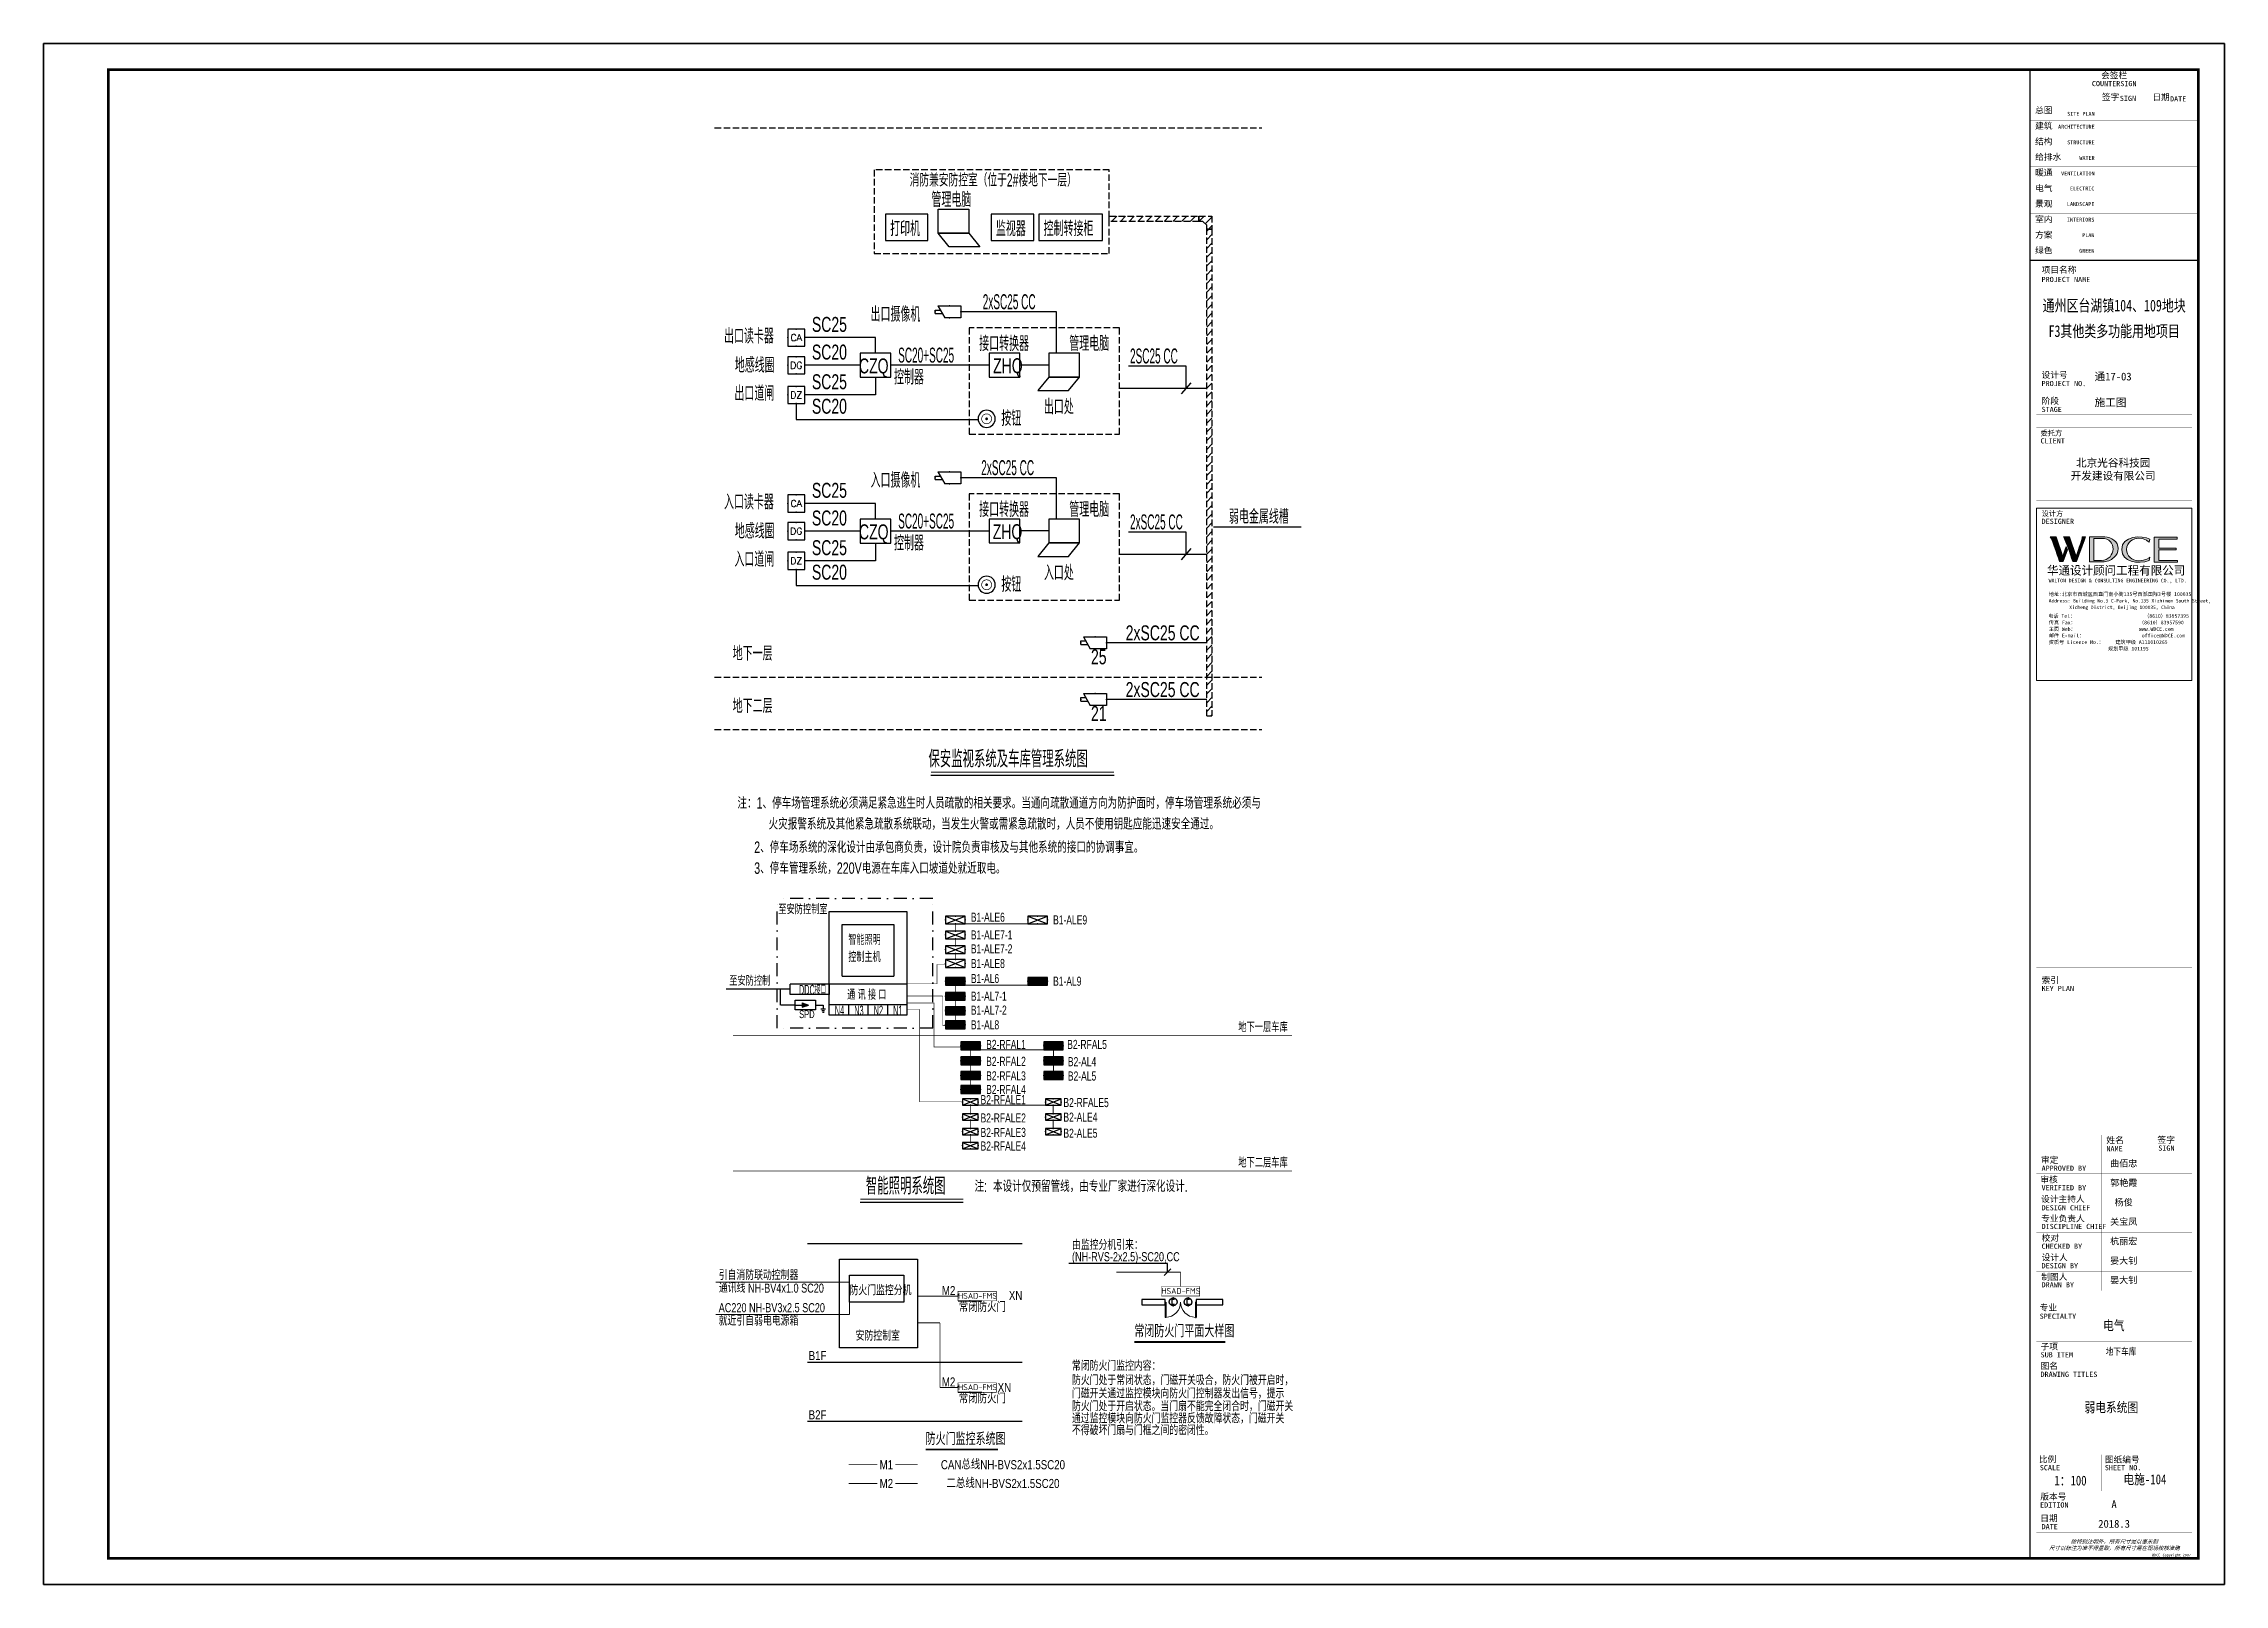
# Model space of a CAD drawing. Extents: x 169898 to 274998, y 61454 to 361069.
# Drawn here: x 190898 to 274998, y 61454 to 120854 of the extents above; entities that cross this region are included whole.
import ezdxf
from ezdxf.enums import TextEntityAlignment as Align

# ---------------------------------------------------------------- set-up
doc = ezdxf.new("R2010")
doc.units = 0
doc.header["$LTSCALE"] = 1000
doc.header["$MEASUREMENT"] = 0
for name, pattern in [('2cheku-plan-b1-b2$0$DASH', [0.35, 0.25, -0.1]), ('CONTINOUS', [0]), ('DASH', [0.35, 0.25, -0.1]), ('DASHDOT', [1, 0.5, -0.25, 0, -0.25])]:
    doc.linetypes.add(name, pattern=pattern)
doc.layers.get('0').update_dxf_attribs({"linetype": 'CONTINUOUS'})
doc.layers.get('Defpoints').update_dxf_attribs({"linetype": 'CONTINUOUS'})
for name, color, linetype in [('CABLETRAY', 4, 'DASH'), ('DIM-照明', 3, 'CONTINUOUS'), ('DOTLN', 2, 'DASH'), ('EL-TEXT', 3, 'CONTINUOUS'), ('EQUIP-安防', 80, 'CONTINUOUS'), ('EQUIP-消防', 3, 'CONTINUOUS'), ('EQUIP-照明', 3, 'CONTINUOUS'), ('EQUIP-箱柜', 3, 'CONTINUOUS'), ('EQUIP-通讯', 3, 'CONTINUOUS'), ('SHEET_TEXT', 7, 'CONTINUOUS'), ('SIG_TEXT', 7, 'CONTINUOUS'), ('TEL_HATCH', 8, 'CONTINUOUS'), ('TEL_SYMB', 3, 'CONTINUOUS'), ('TEL_TEXT', 3, 'CONTINUOUS'), ('TEL_TITLE', 7, 'CONTINUOUS'), ('WALL', 9, 'CONTINUOUS'), ('WINDOW', 4, 'CONTINUOUS'), ('WIRE', 4, 'CONTINUOUS'), ('WIRE-应急', 2, 'DASH'), ('WIRE-照明', 1, 'CONTINUOUS'), ('WIRE-通讯', 4, 'CONTINUOUS'), ('引线', 7, 'CONTINUOUS'), ('智能疏散灯', 3, 'CONTINOUS')]:
    doc.layers.add(name, color=color, linetype=linetype)
doc.styles.add('_COMPLEX', font='ROS', dxfattribs={"width": 0.6, "bigfont": 'JD'})
doc.styles.add('_HZTXT', font='ROS', dxfattribs={"width": 0.8, "bigfont": 'JD'})
doc.styles.add('_TCH_LABEL', font='COMPLEX', dxfattribs={"bigfont": 'GBCBIG'})
doc.styles.add('_TEL_DIM', font='SIMPLEX', dxfattribs={"width": 0.8, "height": 3.5, "bigfont": 'JD'})
doc.styles.add('EL-STANDARD', font='ros.shx', dxfattribs={"width": 0.7, "height": 4, "bigfont": 'jd.shx'})
doc.styles.add('H-图名', font='', dxfattribs={"width": 0.8, "height": 9})
doc.styles.add('hwxh', font='STXIHEI.TTF')
doc.styles.add('HZ', font='ros.shx', dxfattribs={"bigfont": 'jd.shx'})
doc.styles.get("Standard").update_dxf_attribs({"font": 'gbenor.shx', "bigfont": 'gbcbig.shx'})
doc.styles.add('Y', font='ros.shx', dxfattribs={"width": 0.7, "bigfont": 'jd.shx'})
doc.styles.add('华文细黑', font='STXIHEI.TTF', dxfattribs={"height": 10})
doc.styles.add('样式 1', font='ros.shx', dxfattribs={"width": 0.7, "bigfont": 'jd.shx'})
doc.styles.get('H-图名').set_extended_font_data('SimSun')

msp = doc.modelspace()

# ---------------------------------------------------------------- texts
at = {"style": '华文细黑'}
for s, height, p in [('会签栏', 240, (270748, 119754)), ('COUNTERSIGN', 200, (270748, 119414))]:
    msp.add_text(s, height=height, dxfattribs=at).set_placement(p, align=Align.TOP_CENTER)
for s, height, p in [('签字', 240, (270276, 118918)), ('SIGN', 200, (270966, 118843)), ('日期', 240, (272219, 118912)), ('DATE', 200, (272902, 118824)), ('建筑', 240, (267698, 117804)), ('总图', 240, (267698, 118404)), ('结构', 240, (267698, 117204)), ('给排水', 240, (267698, 116604)), ('暖通', 240, (267698, 116004)), ('电气', 240, (267698, 115404)), ('景观', 240, (267698, 114804)), ('方案', 240, (267698, 113604)), ('室内', 240, (267698, 114204)), ('绿色', 240, (267698, 113004)), ('项目名称', 240, (267948, 112255)), ('PROJECT NAME', 200, (267948, 111862)), ('设计号', 240, (267944, 108202)), ('PROJECT NO.', 200, (267948, 107851)), ('STAGE', 200, (267948, 106851)), ('阶段', 240, (267948, 107201)), ('委托方', 200, (267908, 105940)), ('CLIENT', 200, (267908, 105640)), ('设计方', 200, (267948, 102838)), ('DESIGNER', 200, (267948, 102538)), ('KEY PLAN', 200, (267948, 84528)), ('索引', 240, (267948, 84868)), ('姓名', 240, (270448, 78702)), ('NAME', 200, (270448, 78350)), ('签字', 240, (272417, 78711)), ('SIGN', 200, (272448, 78374)), ('审定', 240, (267925, 77935)), ('APPROVED BY', 200, (267948, 77598)), ('审核', 240, (267903, 77184)), ('VERIFIED BY', 200, (267948, 76846)), ('设计主持人', 240, (267930, 76431)), ('专业负责人', 240, (267931, 75681)), ('DESIGN CHIEF', 200, (267948, 76073)), ('校对', 240, (267948, 74931)), ('DISCIPLINE CHIEF', 200, (267948, 75353)), ('CHECKED BY', 200, (267948, 74591)), ('设计人', 240, (267948, 74181)), ('制图人', 240, (267937, 73431)), ('DESIGN BY', 200, (267948, 73838)), ('DRAWN BY', 200, (267948, 73104)), ('SPECIALTY', 200, (267875, 71892)), ('专业', 240, (267875, 72247)), ('子项', 240, (267910, 70746)), ('SUB ITEM', 200, (267910, 70404)), ('图名', 240, (267908, 69995)), ('DRAWING TITLES', 200, (267908, 69654)), ('比例', 240, (267843, 66396)), ('SCALE', 200, (267879, 66054)), ('SHEET NO.', 200, (270388, 66054)), ('图纸编号', 240, (270388, 66387)), ('版本号', 240, (267898, 64957)), ('EDITION', 200, (267892, 64615)), ('日期', 240, (267898, 64123)), ('DATE', 200, (267948, 63781))]:
    msp.add_text(s, height=height, dxfattribs=at).set_placement(p, align=Align.TOP_LEFT)
for s, p in [('SITE PLAN', (269993, 118224)), ('ARCHITECTURE', (269993, 117724)), ('STRUCTURE', (269993, 117124)), ('WATER', (269993, 116524)), ('VENTILATION', (269993, 115924)), ('ELECTRIC', (269984, 115343)), ('LANDSCAPE', (269984, 114743)), ('INTERIORS', (269984, 114143)), ('PLAN', (269984, 113543)), ('GREEN', (269984, 112943))]:
    msp.add_text(s, height=150, dxfattribs=at).set_placement(p, align=Align.TOP_RIGHT)
for s, height, style, width, p in [('消防兼安防控室（位于2#楼地下一层）', 500, 'HZ', 0.6, (224296, 115345)), ('注：1、停车场管理系统必须满足紧急逃生时人员疏散的相关要求。当通向疏散通道方向为防护面时，停车场管理系统必须与', 440, 'HZ', 0.7, (217654, 91360, 0)), ('火灾报警系统及其他紧急疏散系统联动，当发生火警或需紧急疏散时，人员不使用钥匙应能迅速安全通过。', 440, 'HZ', 0.7, (218856, 90555, 0)), ('2、停车场系统的深化设计由承包商负责，设计院负责审核及与其他系统的接口的协调事宜。', 440, 'HZ', 0.7, (218301, 89655, 0)), ('3、停车管理系统，220V电源在车库入口坡道处就近取电。', 440, 'HZ', 0.7, (218301, 88848, 0)), ('至安防控制室', 347.3, 'EL-STANDARD', 0.7, (219233, 87295)), ('至安防控制', 347.3, 'EL-STANDARD', 0.7, (217341, 84538)), ('注:  本设计仅预留管线，由专业厂家进行深化设计.', 440, 'HZ', 0.7, (226799, 76585))]:
    msp.add_text(s, height=height, dxfattribs=dict(style=style, width=width)).set_placement(p)
at = {"color": 4, "style": '华文细黑', "width": 0.75}
for s, p in [('通州区台湖镇104、109地块', (270748, 110532)), ('F3其他类多功能用地项目', (270748, 109545))]:
    msp.add_text(s, height=450, dxfattribs=at).set_placement(p, align=Align.CENTER)
at = {"color": 4, "style": '华文细黑'}
for s, p in [('2018.3', (270745, 63639)), ('A', (270745, 64395))]:
    msp.add_text(s, height=300, dxfattribs=at).set_placement(p, align=Align.CENTER)
at = {"style": '华文细黑', "oblique": 20}
for s, p in [('除特别注明外，所有尺寸是以毫米制', (270748, 63104)), ('尺寸以标注为准不得量取，所有尺寸需在现场校核准确', (270748, 62854))]:
    msp.add_text(s, height=150, dxfattribs=at).set_placement(p, align=Align.MIDDLE_CENTER)
at = {"color": 4, "ltscale": 0.001, "char_height": 300, "width": 5848.95, "style": '华文细黑'}
for s, insert, attachment_point in [('通17-03', (269992, 108005), 4), ('施工图', (269992, 107005), 4), ('北京光谷科技园\\P开发建设有限公司', (270708, 104425), 5)]:
    msp.add_mtext(s, dxfattribs=dict(at, insert=insert, attachment_point=attachment_point))
at = {"color": 7, "flags": 1}
for p in [(226620, 72386), (226620, 68861)]:
    msp.add_attdef('A', text='防火门磁释放器1', height=0.014, dxfattribs=at).set_placement(p, align=Align.MIDDLE_CENTER)
at = {"color": 7, "style": '_TEL_DIM', "flags": 1}
for tag, p in [('A', (226620, 72386)), ('REMARK', (226620, 72386)), ('A', (226620, 68861)), ('REMARK', (226620, 68861))]:
    msp.add_attdef(tag, text='', height=0.02, dxfattribs=at).set_placement(p, align=Align.MIDDLE_CENTER)
at = {"layer": 'DIM-照明', "linetype": 'ByBlock', "style": '_TEL_DIM', "width": 0.7}
for s, p in [('地下一层', (217471, 97070)), ('地下二层', (217471, 95046))]:
    msp.add_text(s, height=550, dxfattribs=at).set_placement(p)
at = {"layer": 'EL-TEXT', "color": 255, "style": 'EL-STANDARD'}
for s, height, width, p in [('保安监视系统及车库管理系统图', 660, 0.7, (225021, 92947)), ('控制主机', 400, 0.6, (221931, 85449)), ('智能照明', 400, 0.6, (221931, 86110)), ('DDC接口', 375, 0.45, (220027, 84192)), ('通 讯 接 口', 400, 0.6, (221887, 83992)), ('N4', 375, 0.45, (221410, 83392)), ('N3', 375, 0.45, (222160, 83392)), ('N2', 375, 0.45, (222910, 83392)), ('N1', 375, 0.45, (223660, 83392)), ('智能照明系统图', 660, 0.7, (222608, 76483))]:
    msp.add_text(s, height=height, dxfattribs=dict(at, width=width)).set_placement(p)
at = {"layer": 'EQUIP-消防', "ltscale": 10}
for p in [(226913, 72578), (234755, 72767, 0), (226913, 69054)]:
    msp.add_attdef('HSAD-FMS', text='RD', height=224, dxfattribs=at).set_placement(p, align=Align.MIDDLE_CENTER)
at = {"layer": 'SHEET_TEXT', "style": '华文细黑'}
for tag, p in [('曲佰忠', (271116, 77809)), ('郭艳霞', (271116, 77059)), ('杨俊', (271116, 76309)), ('关宝凤', (271116, 75559)), ('杭丽宏', (271116, 74809)), ('晏大钊', (271116, 74059)), ('晏大钊', (271116, 73309))]:
    msp.add_attdef(tag, text='', height=250, dxfattribs=at).set_placement(p, align=Align.TOP_CENTER)
at = {"layer": 'SIG_TEXT', "style": '_TEL_DIM', "width": 0.7}
msp.add_text('弱电金属线槽', height=550, dxfattribs=at).set_placement((237764, 102619), align=Align.MIDDLE_CENTER)
at = {"layer": 'TEL_SYMB', "color": 7}
for s, p in [('常闭防火门平面大样图', (232960, 70981, 0)), ('防火门监控系统图', (224911, 66823, 0))]:
    msp.add_text(s, height=482.3, dxfattribs=at).set_placement(p)
at = {"layer": 'TEL_TEXT'}
for s, height, style, width, p in [('管理电脑', 577.5, '样式 1', 0.7, (225136, 114551)), ('打印机', 577.5, '样式 1', 0.7, (223545, 113431)), ('监视器', 577.5, '样式 1', 0.7, (227623, 113431)), ('控制转接柜', 577.5, '样式 1', 0.7, (229463, 113431)), ('2xSC25 CC', 577.5, '样式 1', 0.5, (227115, 110615)), ('SC25', 577.5, '样式 1', 0.7, (220526, 109741)), ('出口摄像机', 577.5, '样式 1', 0.7, (222789, 110131)), ('出口读卡器', 577.5, '样式 1', 0.7, (217137, 109292)), ('接口转换器', 577.5, '样式 1', 0.7, (226978, 109002)), ('管理电脑', 577.5, '样式 1', 0.7, (230453, 109002)), ('地感线圈', 577.5, '样式 1', 0.7, (217553, 108169)), ('SC20', 577.5, '样式 1', 0.7, (220526, 108674)), ('CZQ', 577.5, '样式 1', 0.7, (222341, 108140)), ('SC20+SC25', 577.5, '样式 1', 0.5, (223853, 108556)), ('ZHQ', 577.5, '样式 1', 0.7, (227514, 108147)), ('2SC25 CC', 577.5, '样式 1', 0.5, (232794, 108524)), ('出口道闸', 577.5, '样式 1', 0.7, (217540, 107080)), ('SC25', 577.5, '样式 1', 0.7, (220526, 107530)), ('控制器', 577.5, '样式 1', 0.7, (223694, 107709)), ('SC20', 577.5, '样式 1', 0.7, (220526, 106585)), ('出口处', 577.5, '样式 1', 0.7, (229475, 106563)), ('按钮', 577.5, '样式 1', 0.7, (227833, 106117)), ('入口摄像机', 577.5, '样式 1', 0.7, (222789, 103734)), ('2xSC25 CC', 577.5, '样式 1', 0.5, (227057, 104218)), ('入口读卡器', 577.5, '样式 1', 0.7, (217137, 102895)), ('SC25', 577.5, '样式 1', 0.7, (220526, 103344)), ('SC20', 577.5, '样式 1', 0.7, (220526, 102277)), ('SC20+SC25', 577.5, '样式 1', 0.5, (223853, 102159)), ('接口转换器', 577.5, '样式 1', 0.7, (226978, 102605)), ('管理电脑', 577.5, '样式 1', 0.7, (230453, 102605)), ('2xSC25 CC', 577.5, '样式 1', 0.5, (232794, 102127)), ('地感线圈', 577.5, '样式 1', 0.7, (217553, 101772)), ('CZQ', 577.5, '样式 1', 0.7, (222341, 101743)), ('控制器', 577.5, '样式 1', 0.7, (223694, 101312)), ('ZHQ', 577.5, '样式 1', 0.7, (227500, 101750)), ('入口道闸', 577.5, '样式 1', 0.7, (217540, 100683)), ('SC25', 577.5, '样式 1', 0.7, (220526, 101133)), ('SC20', 577.5, '样式 1', 0.7, (220526, 100188)), ('按钮', 577.5, '样式 1', 0.7, (227833, 99720)), ('入口处', 577.5, '样式 1', 0.7, (229475, 100166)), ('2xSC25 CC', 577.5, '样式 1', 0.7, (232626, 97849)), ('25', 577.5, '样式 1', 0.7, (231289, 96925)), ('2xSC25 CC', 577.5, '样式 1', 0.7, (232626, 95664)), ('21', 577.5, '样式 1', 0.7, (231289, 94740)), ('B1-ALE9', 350, '_COMPLEX', 0.7, (229829, 86896)), ('B1-ALE7-2', 350, '_COMPLEX', 0.7, (226656, 85782)), ('B1-AL9', 350, '_COMPLEX', 0.7, (229829, 84533)), ('B1-AL7-2', 350, '_COMPLEX', 0.7, (226656, 83419)), ('B2-AL5', 350, '_COMPLEX', 0.7, (230399, 80878)), ('电气', 379.7, 'H-图名', 0.8, (270321, 71249)), ('B1F', 350, '_HZTXT', 0.8, (220402, 70099)), ('地下车库', 265.8, 'H-图名', 0.8, (270417, 70301)), ('B2F', 350, '_HZTXT', 0.8, (220402, 67818)), ('弱电系统图', 379.7, 'H-图名', 0.8, (269603, 68090)), ('1：100', 379.7, 'H-图名', 0.8, (268443, 65267)), ('电施-104', 379.7, 'H-图名', 0.8, (271106, 65314))]:
    msp.add_text(s, height=height, dxfattribs=dict(at, style=style, width=width)).set_placement(p)
at = {"layer": 'TEL_TEXT', "color": 7, "ltscale": 2, "style": '_COMPLEX', "width": 0.7}
for s, p in [('B1-ALE6', (226656, 87001)), ('B1-ALE7-1', (226656, 86317)), ('B1-ALE8', (226656, 85216)), ('B1-AL6', (226656, 84638)), ('B1-AL7-1', (226656, 83954)), ('B1-AL8', (226656, 82852)), ('B2-RFAL1', (227247, 82096)), ('B2-RFAL5', (230373, 82096)), ('地下一层车库', (236969, 82751)), ('B2-RFAL2', (227247, 81443)), ('B2-AL4', (230399, 81431)), ('B2-RFAL3', (227247, 80885)), ('B2-RFALE1', (227031, 79966)), ('B2-RFAL4', (227247, 80360)), ('B2-RFALE5', (230226, 79855)), ('B2-RFALE2', (227031, 79261)), ('B2-RFALE3', (227031, 78703)), ('B2-ALE4', (230226, 79292)), ('B2-RFALE4', (227031, 78179)), ('B2-ALE5', (230226, 78674)), ('地下二层车库', (236969, 77529))]:
    msp.add_text(s, height=350, dxfattribs=at).set_placement(p)
at = {"layer": 'TEL_TEXT', "color": 7, "style": 'Y', "width": 0.75}
for s, p in [('(NH-RVS-2x2.5)-SC20,CC', (230556, 73912, 0)), ('由监控分机引来：', (230556, 74355, 0)), ('引自消防联动控制器', (216932, 73193)), ('通讯线 NH-BV4x1.0 SC20', (216941, 72701)), ('防火门监控分机', (221977, 72605)), ('AC220 NH-BV3x2.5 SC20', (216932, 71946)), ('就近引自弱电电源箱', (216932, 71433)), ('安防控制室', (222214, 70853)), ('常闭防火门监控内容：', (230556, 69694, 0)), ('防火门处于常闭状态，门磁开关吸合，防火门被开启时，', (230556, 69139, 0)), ('门磁开关通过监控模块向防火门控制器发出信号，提示', (230556, 68628, 0)), ('防火门处于开启状态。当门扇不能完全闭合时，门磁开关', (230556, 68135, 0)), ('通过监控模块向防火门监控器反馈故障状态，门磁开关', (230556, 67667, 0)), ('不得破坏门扇与门框之间的密闭性。', (230556, 67210, 0))]:
    msp.add_text(s, height=350, dxfattribs=at).set_placement(p)
at = {"layer": 'TEL_TEXT', "style": '_HZTXT', "width": 0.8}
for s, p in [('M2', (225798, 72782)), ('M2', (225798, 69258)), ('M1', (223398, 66068, 0)), ('CAN总线NH-BVS2x1.5SC20', (227895, 66068, 0)), ('M2', (223398, 65344, 0)), ('二总线NH-BVS2x1.5SC20', (227895, 65344, 0))]:
    msp.add_text(s, height=350, dxfattribs=at).set_placement(p, align=Align.MIDDLE_CENTER)
for tag, p in [('常闭防火门', (227100, 72136)), ('XN', (228383, 72594)), ('XN', (227953, 69047)), ('常闭防火门', (227100, 68612))]:
    msp.add_attdef(tag, text='RD', height=350, dxfattribs=at).set_placement(p, align=Align.MIDDLE_CENTER)

# ---------------------------------------------------------------- blocks, each defined once
blk = doc.blocks.new('WDCE Copyright200X')
at = {"const_width": 0.016}
blk.add_lwpolyline([(-10.6, 1.26, 1), (-11.4, 1.26, 1)], format="xyb", close=True, dxfattribs=at)
at = {"style": '华文细黑'}
for s, p in [('WDCE ', (-11.46, 0.5)), ('     Copyright ', (-3.51, 0.5))]:
    blk.add_text(s, height=1, dxfattribs=at).set_placement(p, align=Align.BOTTOM_RIGHT)
blk.add_text('c', height=0.6, dxfattribs=at).set_placement((-11.04, 1.35), align=Align.MIDDLE_CENTER)
blk.add_attdef('200X', text='', height=1, dxfattribs=at).set_placement((-0.45, 0.5), align=Align.BOTTOM_RIGHT)
blk = doc.blocks.new('logo2')
h = blk.add_hatch(color=7)
h.paths.add_polyline_path([(19.02, -7.36), (15.84, -7.36), (15.84, -3.97), (18.97, -3.97), (18.97, -4.24), (16.46, -4.24), (16.46, -5.45), (18.81, -5.45), (18.81, -5.69), (16.47, -5.69), (16.47, -7.12), (19.02, -7.12)])
edge = h.paths.add_edge_path()
edge.add_spline(control_points=[(15.26, -4.21), (15.26, -4.21), (15.13, -4.65), (15.13, -4.65), (15.13, -4.65), (14.62, -4.1), (13.73, -4.1), (13.04, -4.1), (12.07, -4.54), (12.08, -5.62), (12.08, -6.49), (12.77, -7.16), (13.73, -7.17), (14.66, -7.17), (15.23, -6.68), (15.23, -6.68), (15.23, -6.68), (15.16, -7.11), (15.16, -7.11), (13.63, -7.7), (11.42, -7.29), (11.41, -5.64), (11.4, -3.72), (14.16, -3.66), (15.26, -4.21)], knot_values=[0, 0, 0, 0, 1, 1, 1, 2, 2, 2, 3, 3, 3, 4, 4, 4, 5, 5, 5, 6, 6, 6, 7, 7, 7, 8, 8, 8, 8], degree=3, periodic=0)
edge = h.paths.add_edge_path(flags=16)
edge.add_spline(control_points=[(10.23, -5.57), (10.23, -5.16), (10.12, -4.83), (9.9, -4.58), (9.63, -4.27), (9.23, -4.12), (8.69, -4.12), (8.69, -4.12), (7.64, -4.12), (7.64, -4.12), (7.64, -4.12), (7.64, -7.1), (7.64, -7.1), (7.64, -7.1), (8.66, -7.1), (8.66, -7.1), (9.13, -7.1), (9.52, -6.93), (9.82, -6.6), (10.09, -6.31), (10.23, -5.96), (10.23, -5.57)], knot_values=[0, 0, 0, 0, 1, 1, 1, 2, 2, 2, 3, 3, 3, 4, 4, 4, 5, 5, 5, 6, 6, 6, 7, 7, 7, 7], degree=3, periodic=0)
edge = h.paths.add_edge_path()
edge.add_spline(control_points=[(10.92, -5.51), (10.92, -5.96), (10.72, -6.37), (10.34, -6.72), (9.92, -7.1), (9.41, -7.29), (8.82, -7.29), (8.82, -7.29), (7.03, -7.29), (7.03, -7.29), (7.03, -7.29), (7.03, -3.92), (7.03, -3.92), (7.03, -3.92), (9.1, -3.92), (9.1, -3.92), (9.59, -3.92), (10.01, -4.06), (10.36, -4.34), (10.73, -4.64), (10.92, -5.03), (10.92, -5.51)], knot_values=[0, 0, 0, 0, 1, 1, 1, 2, 2, 2, 3, 3, 3, 4, 4, 4, 5, 5, 5, 6, 6, 6, 7, 7, 7, 7], degree=3, periodic=0)
at = {"lineweight": 0}
blk.add_lwpolyline([(19.02, -7.36), (15.84, -7.36), (15.84, -3.97), (18.97, -3.97), (18.97, -4.24), (16.46, -4.24), (16.46, -5.45), (18.81, -5.45), (18.81, -5.69), (16.47, -5.69), (16.47, -7.12), (19.02, -7.12), (19.02, -7.36)], dxfattribs=at)
for points, knots in [([(10.92, -5.51), (10.92, -5.96), (10.72, -6.37), (10.34, -6.72), (9.92, -7.1), (9.41, -7.29), (8.82, -7.29), (8.82, -7.29), (7.03, -7.29), (7.03, -7.29), (7.03, -7.29), (7.03, -3.92), (7.03, -3.92), (7.03, -3.92), (9.1, -3.92), (9.1, -3.92), (9.59, -3.92), (10.01, -4.06), (10.36, -4.34), (10.73, -4.64), (10.92, -5.03), (10.92, -5.51)], [0, 0, 0, 0, 1, 1, 1, 2, 2, 2, 3, 3, 3, 4, 4, 4, 5, 5, 5, 6, 6, 6, 7, 7, 7, 7]), ([(10.23, -5.57), (10.23, -5.16), (10.12, -4.83), (9.9, -4.58), (9.63, -4.27), (9.23, -4.12), (8.69, -4.12), (8.69, -4.12), (7.64, -4.12), (7.64, -4.12), (7.64, -4.12), (7.64, -7.1), (7.64, -7.1), (7.64, -7.1), (8.66, -7.1), (8.66, -7.1), (9.13, -7.1), (9.52, -6.93), (9.82, -6.6), (10.09, -6.31), (10.23, -5.96), (10.23, -5.57)], [0, 0, 0, 0, 1, 1, 1, 2, 2, 2, 3, 3, 3, 4, 4, 4, 5, 5, 5, 6, 6, 6, 7, 7, 7, 7]), ([(15.26, -4.21), (15.26, -4.21), (15.13, -4.65), (15.13, -4.65), (15.13, -4.65), (14.62, -4.1), (13.73, -4.1), (13.04, -4.1), (12.07, -4.54), (12.08, -5.62), (12.08, -6.49), (12.77, -7.16), (13.73, -7.17), (14.66, -7.17), (15.23, -6.68), (15.23, -6.68), (15.23, -6.68), (15.16, -7.11), (15.16, -7.11), (13.63, -7.7), (11.42, -7.29), (11.41, -5.64), (11.4, -3.72), (14.16, -3.66), (15.26, -4.21)], [0, 0, 0, 0, 1, 1, 1, 2, 2, 2, 3, 3, 3, 4, 4, 4, 5, 5, 5, 6, 6, 6, 7, 7, 7, 8, 8, 8, 8])]:
    blk.add_open_spline(points, degree=3, knots=knots, dxfattribs=at)
blk = doc.blocks.new('logo1')
h = blk.add_hatch(color=8)
edge = h.paths.add_edge_path()
edge.add_spline(control_points=[(3.86, -5.21), (3.63, -5.88), (3.39, -6.56), (3.39, -6.56), (3.39, -6.56), (2.5, -3.91), (2.5, -3.91), (2.5, -3.91), (1.8, -3.91), (1.69, -3.91), (2.02, -4.39), (2.95, -7.27), (2.95, -7.27), (2.95, -7.27), (3.44, -7.27), (3.44, -7.27), (3.44, -7.27), (4.03, -5.66), (4.03, -5.66), (4.03, -5.66), (3.86, -5.21), (3.86, -5.21)], knot_values=[0, 0, 0, 0, 1, 1, 1, 2, 2, 2, 3, 3, 3, 4, 4, 4, 5, 5, 5, 6, 6, 6, 7, 7, 7, 7], degree=3, periodic=0)
h = blk.add_hatch(color=7)
edge = h.paths.add_edge_path()
edge.add_spline(control_points=[(6.04, -3.91), (6.09, -4.1), (5.2, -6.56), (5.2, -6.56), (5.2, -6.56), (4.3, -3.91), (4.3, -3.91), (4.3, -3.91), (3.6, -3.91), (3.49, -3.91), (3.82, -4.39), (4.75, -7.27), (4.75, -7.27), (4.75, -7.27), (5.24, -7.27), (5.24, -7.27), (5.24, -7.27), (6.33, -4.3), (6.33, -4.3), (6.33, -4.3), (6.48, -3.91), (6.48, -3.91), (6.48, -3.91), (6.21, -3.91), (6.04, -3.91)], knot_values=[0, 0, 0, 0, 1, 1, 1, 2, 2, 2, 3, 3, 3, 4, 4, 4, 5, 5, 5, 6, 6, 6, 7, 7, 7, 8, 8, 8, 8], degree=3, periodic=0)
at = {"color": 8, "lineweight": 0}
blk.add_open_spline([(3.86, -5.21), (3.63, -5.88), (3.39, -6.56), (3.39, -6.56), (3.39, -6.56), (2.5, -3.91), (2.5, -3.91), (2.5, -3.91), (1.8, -3.91), (1.69, -3.91), (2.02, -4.39), (2.95, -7.27), (2.95, -7.27), (2.95, -7.27), (3.44, -7.27), (3.44, -7.27), (3.44, -7.27), (4.03, -5.66), (4.03, -5.66), (4.03, -5.66), (3.86, -5.21), (3.86, -5.21)], degree=3, knots=[0, 0, 0, 0, 1, 1, 1, 2, 2, 2, 3, 3, 3, 4, 4, 4, 5, 5, 5, 6, 6, 6, 7, 7, 7, 7], dxfattribs=at)
at = {"lineweight": 0}
blk.add_open_spline([(6.04, -3.91), (6.09, -4.1), (5.2, -6.56), (5.2, -6.56), (5.2, -6.56), (4.3, -3.91), (4.3, -3.91), (4.3, -3.91), (3.6, -3.91), (3.49, -3.91), (3.82, -4.39), (4.75, -7.27), (4.75, -7.27), (4.75, -7.27), (5.24, -7.27), (5.24, -7.27), (5.24, -7.27), (6.33, -4.3), (6.33, -4.3), (6.33, -4.3), (6.48, -3.91), (6.48, -3.91), (6.48, -3.91), (6.21, -3.91), (6.04, -3.91)], degree=3, knots=[0, 0, 0, 0, 1, 1, 1, 2, 2, 2, 3, 3, 3, 4, 4, 4, 5, 5, 5, 6, 6, 6, 7, 7, 7, 8, 8, 8, 8], dxfattribs=at)
blk.add_blockref('logo2', (0, 0))
blk = doc.blocks.new('时间-logo')
at = {"layer": 'Defpoints', "lineweight": 0}
blk.add_lwpolyline([(0, -23.46), (-21.17, -23.46), (-21.17, 0), (0, 0), (0, -23.46)], dxfattribs=at)
blk.add_blockref('logo1', (-20.97, 0))
at = {"style": 'hwxh'}
for s, height, p in [('华通设计顾问工程有限公司 ', 1.15, (-19.73, -9.05)), ('WALTON DESIGN & CONSULTING ENGINEERING CO., LTD.', 0.5, (-19.5, -10.1)), ('地址:北京市西城区西直门南小街135号西派国际3号楼 100035', 0.5, (-19.48, -11.94)), ('电话 Tel：                        （8610）83957395 ', 0.5, (-19.56, -14.91)), ('Address: Building No.3 C-Park, No.135 Xizhimen South Street, ', 0.47, (-19.48, -12.83)), ('Xicheng District, Beijing 100035, China ', 0.47, (-16.69, -13.72)), ('传真 Fax：                      （8610）83957590 ', 0.5, (-19.48, -15.8)), ('主页 Web：                      www.WDCE.com ', 0.5, (-19.48, -16.69)), ('邮件 E-mail：                    office@WDCE.com ', 0.5, (-19.48, -17.58)), ('资质号 Licence No.：    建筑甲级 A111010265 ', 0.5, (-19.48, -18.47)), ('   规划甲级 101195', 0.5, (-12.6, -19.36))]:
    blk.add_text(s, height=height, dxfattribs=at).set_placement(p)
blk = doc.blocks.new('$equip$00001464')
for p, q in [((-0.75, -0.1), (-0.75, 0.1)), ((-0.75, 0.1), (-0.46, 0.1)), ((-0.6, 0.35), (0.75, 0.35)), ((-0.6, 0.35), (-0.2, -0.35)), ((0.75, 0.35), (0.75, -0.35)), ((-0.75, -0.1), (-0.34, -0.1)), ((0.75, -0.35), (-0.2, -0.35))]:
    blk.add_line(p, q)
for p in [(-0.75, 0), (0.08, 0.35), (0.75, 0), (0.08, -0.35)]:
    blk.add_point(p)
at = {"style": '_TCH_LABEL', "flags": 9}
blk.add_attdef('A', (0, 0), '', height=0.00002, dxfattribs=at)
blk = doc.blocks.new('$equip$00001199')
for p, q in [((-0.5, 0.5), (0.5, 0.5)), ((-0.5, -0.5), (-0.5, 0.5)), ((0.5, 0.5), (0.5, -0.5)), ((0.5, -0.5), (-0.5, -0.5))]:
    blk.add_line(p, q)
for p in [(-0.5, 0), (0, 0.5), (0.5, 0), (0, -0.5)]:
    blk.add_point(p)
at = {"style": '_TCH_LABEL', "flags": 8}
blk.add_attdef('$TEXT$', text='', height=0.4, dxfattribs=at).set_placement((0, 0), align=Align.MIDDLE_CENTER)
at = {"style": '_TCH_LABEL', "flags": 9}
blk.add_attdef('A', (0, 0), '', height=0.00002, dxfattribs=at)
blk = doc.blocks.new('$equip$00001197')
for points, const_width in [([(-0.29, 0, 1), (0.29, 0, 1)], 0.04), ([(-0.04, 0, 1), (0.04, 0, 1)], 0.08)]:
    blk.add_lwpolyline(points, format="xyb", close=True, dxfattribs=dict(const_width=const_width))
blk.add_circle((0, 0), 0.5)
at = {"flags": 9}
blk.add_attdef('A', (0, 0), '', height=0.00002, dxfattribs=at)
blk = doc.blocks.new('A$C73EA1D3E')
for p, q in [((-187, -709), (-743, -709)), ((593, -709), (894, -709))]:
    blk.add_line(p, q)
at = {"layer": '引线', "color": 7}
for p, q in [((-187, -709), (79, -709)), ((79, -621), (325, -709)), ((79, -621), (79, -796)), ((79, -796), (325, -709)), ((894, -709), (894, -855)), ((808, -855), (979, -855)), ((844, -919), (950, -919)), ((868, -981), (935, -981))]:
    blk.add_line(p, q, dxfattribs=at)
blk.add_lwpolyline([(593, -526), (593, -891), (-187, -891), (-187, -526)], close=True, dxfattribs=at)
blk.add_solid([(79, -621), (325, -709), (79, -796)], dxfattribs=at)
at = {"color": 7, "linetype": 'Continuous', "ltscale": 0.13, "style": 'EL-STANDARD', "width": 0.7}
blk.add_text('SPD', height=300, dxfattribs=at).set_placement((-31, -1211))
blk = doc.blocks.new('*X4')
at = {"color": 0}
for p, q in [((-250, 33), (-83, 200)), ((-250, 68), (-118, 200)), ((-250, 104), (-154, 200)), ((-250, 139), (-189, 200)), ((-250, 174), (-224, 200)), ((-247, 0), (-47, 200)), ((-212, 0), (-12, 200)), ((-177, 0), (23, 200)), ((-141, 0), (59, 200)), ((-106, 0), (94, 200)), ((-71, 0), (129, 200)), ((-35, 0), (165, 200)), ((0, 0), (200, 200)), ((35, 0), (235, 200)), ((71, 0), (250, 179)), ((106, 0), (250, 144)), ((141, 0), (250, 109)), ((177, 0), (250, 73)), ((212, 0), (250, 38)), ((247, 0), (250, 3))]:
    blk.add_line(p, q, dxfattribs=at)
blk = doc.blocks.new('$equip$00001421')
for p, q in [((0.75, 0.6), (-0.75, 0.6)), ((-0.75, 0.6), (-0.75, 0)), ((-0.75, 0), (0.75, 0)), ((0.75, 0), (0.75, 0.6))]:
    blk.add_line(p, q)
at = {"const_width": 0.6}
blk.add_lwpolyline([(-0.75, 0.3), (0.75, 0.3)], dxfattribs=at)
for p in [(-0.75, 0.3), (0, 0.6), (0, 0), (0.75, 0.3)]:
    blk.add_point(p)
at = {"xscale": 0.00300000000061118, "yscale": 0.00300000000061118, "zscale": 0.00300000000061118}
blk.add_blockref('*X4', (0, 0), dxfattribs=at)
at = {"style": '_TCH_LABEL', "flags": 9}
blk.add_attdef('A', (0, 0), '', height=0.00002, dxfattribs=at)
blk = doc.blocks.new('$equip$00001424')
for p, q in [((-0.75, 0), (0.75, 0.6)), ((-0.75, 0.6), (0.75, 0)), ((0.75, 0.6), (-0.75, 0.6)), ((-0.75, 0.6), (-0.75, 0)), ((-0.75, 0), (0.75, 0)), ((0.75, 0), (0.75, 0.6))]:
    blk.add_line(p, q)
for p in [(-0.75, 0.3), (0, 0.6), (0, 0), (0.75, 0.3)]:
    blk.add_point(p)
at = {"style": '_TCH_LABEL', "flags": 9}
blk.add_attdef('A', (0, 0), '', height=0.00002, dxfattribs=at)
blk = doc.blocks.new('$equip$00002621')
for p, q in [((-0.19, 0.1), (-0.19, -0.1)), ((0.19, -0.1), (0.19, 0.1)), ((-0.19, -0.1), (0.19, -0.1))]:
    blk.add_line(p, q)
at = {"const_width": 0.04}
blk.add_lwpolyline([(-0.3, 0, 1), (0.3, 0, 1), (-0.3, 0, 0.702733)], format="xyb", dxfattribs=at)
blk.add_circle((0, 0), 0.3)
at = {"color": 1}
for p in [(-0.3, 0), (0, 0.3), (0.3, 0), (0, -0.3)]:
    blk.add_point(p, dxfattribs=at)
at = {"color": 7, "style": '_TEL_DIM', "flags": 1}
blk.add_attdef('A', text='', height=0.000025, dxfattribs=at).set_placement((0, 0), align=Align.MIDDLE_CENTER)
blk = doc.blocks.new('ASDFG AERG ERTY G')
at = {"layer": 'EQUIP-消防'}
blk.add_lwpolyline([(-18550, 46500), (65550, 46500), (65550, -12900), (-18550, -12900)], close=True, dxfattribs=at)
blk = doc.blocks.new('$DorLib2D$00000002')
for p, q in [((-0.5, 0), (-0.5, 0.4875)), ((-0.475, 0.4875), (-0.5, 0.4875)), ((-0.475, 0), (-0.475, 0.4875)), ((0.475, 0), (0.475, 0.4875)), ((0.475, 0.4875), (0.5, 0.4875)), ((0.5, 0), (0.5, 0.4875)), ((-0.5, 0), (-0.475, 0)), ((0.5, 0), (0.475, 0))]:
    blk.add_line(p, q)
at = {"lineweight": 13}
for centre, start, end in [((-0.4875, 0), 0, 88.530716), ((0.4875, 0), 91.469284, 180)]:
    blk.add_arc(centre, 0.4875, start, end, dxfattribs=at)

# ---------------------------------------------------------------- hatches: boundary and pattern name
at = {"layer": 'TEL_HATCH'}
h = msp.add_hatch(dxfattribs=at)
h.set_pattern_fill('ANSI31', color=256, scale=150, style=0)
h.set_pattern_definition([(45, (-347816.64, 581759.27), (-168.3798, 168.3798), [])])
h.paths.add_polyline_path([(235754, 113703), (235954, 113703), (235954, 94934), (235754, 94934)])
h.paths.add_polyline_path([(235454, 114203), (235954, 114203), (235954, 113703), (235754, 113703), (235754, 113853), (235604, 114003), (235454, 114003)])
h.paths.add_polyline_path([(231995, 114003), (231995, 114203), (235454, 114203), (235454, 114003)])

# ---------------------------------------------------------------- linework, layer by layer
at = {"linetype": '2cheku-plan-b1-b2$0$DASH'}
for p, q in [((216775, 117609), (237884, 117609)), ((216775, 96433), (237884, 96433)), ((216775, 94410), (237884, 94410))]:
    msp.add_line(p, q, dxfattribs=at)
for p, q in [((225117, 92655), (232182, 92655)), ((222389, 76191), (226363, 76191))]:
    msp.add_line(p, q)
at = {"const_width": 50}
for points in [[(267498, 119854), (267498, 112504), (273998, 112504), (273998, 119854)], [(267498, 62454), (273998, 62454), (273998, 112504), (267498, 112504)]]:
    msp.add_lwpolyline(points, close=True, dxfattribs=at)
at = {"const_width": 5}
for points in [[(267498, 119104), (273998, 119104)], [(270084, 119104), (270084, 112504)], [(272088, 119104), (272088, 112504)], [(267498, 118504), (273998, 118504)], [(267498, 117904), (273998, 117904)], [(267498, 117304), (273998, 117304)], [(267498, 116704), (273998, 116704)], [(267498, 116104), (273998, 116104)], [(267498, 115504), (273998, 115504)], [(267498, 114904), (273998, 114904)], [(267498, 114304), (273998, 114304)], [(267498, 113704), (273998, 113704)], [(267498, 113704), (273998, 113704)], [(267498, 113104), (273998, 113104)], [(267498, 112504), (273998, 112504)], [(267748, 107541), (273748, 107541)], [(267748, 106541), (273748, 106541)], [(273748, 103240), (273748, 106066), (267748, 106066), (267748, 103240)], [(267748, 103240), (273748, 103240)], [(267748, 102946), (267748, 85237)], [(267748, 102946), (273748, 102946)], [(267748, 85237), (273748, 85237), (273748, 102946)], [(268248, 96290), (273248, 96290)], [(268248, 91337), (273248, 91337)], [(268248, 85940), (273248, 85940)], [(267748, 85237), (273748, 85237)], [(267748, 84228), (273748, 84228)], [(267748, 72781), (273748, 72781), (273748, 78781), (267748, 78781), (267748, 72781)], [(270248, 78781), (270248, 72781)], [(271998, 78781), (271998, 72781)], [(267748, 78031), (273748, 78031)], [(267748, 77281), (273748, 77281)], [(267748, 76531), (273748, 76531)], [(267748, 75781), (273748, 75781)], [(267748, 75031), (273748, 75031)], [(267748, 74281), (273748, 74281)], [(267748, 73531), (273748, 73531)], [(267748, 72304), (273748, 72304), (273748, 63454), (267748, 63454), (267748, 72304)], [(267748, 70804), (273748, 70804)], [(267748, 70054), (273748, 70054)], [(267748, 66454), (273748, 66454)], [(270248, 66454), (270248, 65054)], [(267748, 65054), (273748, 65054)], [(267748, 64254), (273748, 64254)]]:
    msp.add_lwpolyline(points, dxfattribs=at)
for p in [(226165, 72613), (226620, 72386), (226165, 69089), (226620, 68861)]:
    msp.add_point(p)
at = {"layer": 'CABLETRAY'}
for p, q in [((231995, 114003), (231995, 114203)), ((231995, 114203), (235454, 114203)), ((235454, 114003), (231995, 114003)), ((235454, 114203), (235454, 114003)), ((235454, 114203), (235954, 114203)), ((235454, 114003), (235454, 114203)), ((235604, 114003), (235454, 114003)), ((235754, 113853), (235604, 114003)), ((235754, 113703), (235754, 113853)), ((235754, 113703), (235954, 113703)), ((235754, 94934), (235754, 113703)), ((235954, 113703), (235754, 113703)), ((235954, 114203), (235954, 113703)), ((235954, 113703), (235954, 94934)), ((235754, 94934), (235954, 94934))]:
    msp.add_line(p, q, dxfattribs=at)
at = {"layer": 'DIM-照明'}
msp.add_line((234117, 73366, 0), (234365, 73613, 0), dxfattribs=at)
at = {"layer": 'DIM-照明', "elevation": 0}
for points in [[(234241, 73831), (230429, 73831)], [(234241, 73489), (234241, 73831)]]:
    msp.add_lwpolyline(points, dxfattribs=at)
at = {"layer": 'DOTLN', "linetype": 'DASH'}
msp.add_lwpolyline([(222929, 112762), (231995, 112762), (231995, 115986), (222929, 115986)], close=True, dxfattribs=at)
at = {"layer": 'EL-TEXT', "color": 255}
msp.add_line((223438, 83798), (223438, 83398), dxfattribs=at)
at = {"layer": 'EQUIP-消防', "ltscale": 10}
for p, q in [((226165, 72386), (227075, 72386)), ((226165, 68861), (227075, 68861))]:
    msp.add_line(p, q, dxfattribs=at)
at = {"layer": 'EQUIP-消防', "ltscale": 10, "const_width": 22.4}
for points in [[(226165, 72750), (226165, 72386), (227643, 72386), (227643, 72750), (226165, 72750), (226165, 72386)], [(226165, 69225), (226165, 68861), (227643, 68861), (227643, 69225), (226165, 69225), (226165, 68861)]]:
    msp.add_lwpolyline(points, dxfattribs=at)
at = {"layer": 'EQUIP-消防', "ltscale": 10, "const_width": 22.4, "elevation": 0}
msp.add_lwpolyline([(234007, 72939), (234007, 72575), (235485, 72575), (235485, 72939), (234007, 72939), (234007, 72575)], dxfattribs=at)
at = {"layer": 'EQUIP-箱柜'}
for p, q in [((221188, 87398), (224188, 87398)), ((221188, 83398), (221188, 87398)), ((221688, 84898), (221688, 86898)), ((221688, 86898), (223688, 86898)), ((223688, 86898), (223688, 84898)), ((224188, 87398), (224188, 83398)), ((219688, 84198), (219688, 84598)), ((221188, 84598), (219688, 84598)), ((221188, 84198), (219688, 84198)), ((224188, 84598), (221188, 84598)), ((221188, 84598), (221188, 84198)), ((221688, 84898), (223688, 84898)), ((224188, 83798), (221188, 83798)), ((224188, 83398), (221188, 83398)), ((221938, 83798), (221938, 83398)), ((222688, 83798), (222688, 83398))]:
    msp.add_line(p, q, dxfattribs=at)
at = {"layer": 'TEL_SYMB', "const_width": 70}
for points in [[(232960, 70799), (236465, 70799)], [(224911, 66652), (227708, 66652)]]:
    msp.add_lwpolyline(points, dxfattribs=at)
at = {"layer": 'TEL_TEXT'}
for p, q in [((234966, 108421), (232742, 108421)), ((234777, 107353), (235155, 107782)), ((234966, 107568), (234966, 108421)), ((234966, 102024), (232742, 102024)), ((234966, 101171), (234966, 102024)), ((234777, 100956), (235155, 101385))]:
    msp.add_line(p, q, dxfattribs=at)
at = {"layer": 'TEL_TITLE', "color": 6}
msp.add_lwpolyline([(190898, 61454), (274998, 61454), (274998, 120854), (190898, 120854)], close=True, dxfattribs=at)
at = {"layer": 'TEL_TITLE', "color": 6, "const_width": 100}
msp.add_lwpolyline([(193398, 62454), (273998, 62454), (273998, 119854), (193398, 119854)], close=True, dxfattribs=at)
at = {"layer": 'WALL'}
for p, q in [((234146, 72433), (233248, 72433)), ((233248, 72433), (233248, 72233)), ((234146, 72233), (234146, 72433)), ((236379, 72433), (235346, 72433)), ((235346, 72433), (235346, 72233)), ((236379, 72233), (236379, 72433)), ((233248, 72233), (234146, 72233)), ((235346, 72233), (236379, 72233))]:
    msp.add_line(p, q, dxfattribs=at)
at = {"layer": 'WIRE', "color": 7, "linetype": 'DASHDOT'}
for p, q in [((219188, 82898), (219188, 87898)), ((225188, 87898), (219188, 87898)), ((225188, 82898), (225188, 87898)), ((225188, 82898), (219188, 82898))]:
    msp.add_line(p, q, dxfattribs=at)
at = {"layer": 'WIRE'}
for p, q in [((220352, 74599), (228632, 74599)), ((220352, 70024), (228632, 70024)), ((220352, 67743), (228632, 67743))]:
    msp.add_line(p, q, dxfattribs=at)
at = {"layer": 'WIRE-应急', "linetype": 'Continuous', "const_width": 38.5}
for points in [[(225117, 92767), (232182, 92767)], [(222389, 76303), (226363, 76303)]]:
    msp.add_lwpolyline(points, dxfattribs=at)
at = {"layer": 'WIRE-应急', "linetype": 'DASH', "const_width": 35}
for points in [[(226637, 79930), (226637, 79592)], [(226937, 79930), (229533, 79930)], [(229833, 79930), (229833, 79607)], [(226637, 79352), (226637, 79029)], [(229833, 79352), (229833, 79029)], [(226637, 78789), (226637, 78490)]]:
    msp.add_lwpolyline(points, dxfattribs=at)
at = {"layer": 'WIRE-照明'}
for p, q in [((229956, 110512), (226276, 110512)), ((229956, 108924), (229956, 110512)), ((222982, 109522), (220253, 109522)), ((222982, 108917), (222982, 109522)), ((222394, 108455), (220253, 108455)), ((222982, 107993), (222982, 107310)), ((227369, 108455), (223569, 108455)), ((229667, 108462), (228545, 108462)), ((219923, 106980), (219923, 106366)), ((222982, 107310), (220253, 107310)), ((219923, 106366), (226942, 106366)), ((229956, 104115), (226276, 104115)), ((229956, 102527), (229956, 104115)), ((222982, 103125), (220253, 103125)), ((222982, 102520), (222982, 103125)), ((222394, 102058), (220253, 102058)), ((227369, 102058), (223569, 102058)), ((229667, 102065), (228545, 102065)), ((236011, 102231), (239393, 102231)), ((222982, 101596), (222982, 100913)), ((219923, 100583), (219923, 99969)), ((222982, 100913), (220253, 100913)), ((219923, 99969), (226942, 99969)), ((235754, 97759), (231891, 97759)), ((235754, 95574), (231891, 95574)), ((219688, 84398), (217220, 84398)), ((219321, 83789), (219321, 84398))]:
    msp.add_line(p, q, dxfattribs=at)
at = {"layer": 'WIRE-照明', "linetype": 'ByBlock'}
for p, q in [((232385, 107568), (235754, 107568)), ((232385, 101171), (235754, 101171))]:
    msp.add_line(p, q, dxfattribs=at)
at = {"layer": 'WIRE-照明'}
for points in [[(225398, 114474), (226574, 114474), (226574, 113549), (225398, 113549)], [(225398, 113549), (226574, 113549), (226574, 113549), (225398, 113549)], [(225398, 113549), (226574, 113549), (226999, 113024), (225823, 113024)], [(223569, 108917), (222394, 108917), (222394, 107993), (223569, 107993)], [(228545, 108924), (227369, 108924), (227369, 108000), (228545, 108000)], [(230843, 108924), (229667, 108924), (229667, 108000), (230843, 108000)], [(230843, 108000), (229667, 108000), (229242, 107475), (230417, 107475)], [(230843, 108000), (229667, 108000), (229667, 108000), (230843, 108000)], [(223569, 102520), (222394, 102520), (222394, 101596), (223569, 101596)], [(228545, 102527), (227369, 102527), (227369, 101603), (228545, 101603)], [(230843, 102527), (229667, 102527), (229667, 101603), (230843, 101603)], [(230843, 101603), (229667, 101603), (229242, 101078), (230417, 101078)], [(230843, 101603), (229667, 101603), (229667, 101603), (230843, 101603)]]:
    msp.add_lwpolyline(points, close=True, dxfattribs=at)
at = {"layer": 'WIRE-照明', "linetype": 'ByBlock'}
for points in [[(223366, 113261), (225002, 113261), (225002, 114276), (223366, 114276)], [(227445, 113261), (229081, 113261), (229081, 114276), (227445, 114276)], [(229284, 113261), (231727, 113261), (231727, 114276), (229284, 114276)]]:
    msp.add_lwpolyline(points, close=True, dxfattribs=at)
at = {"layer": 'WIRE-照明', "linetype": 'DASH'}
for points in [[(232385, 109892), (226596, 109892), (226596, 105793), (232385, 105793)], [(232385, 103495), (226596, 103495), (226596, 99396), (232385, 99396)]]:
    msp.add_lwpolyline(points, close=True, dxfattribs=at)
at = {"layer": 'WIRE-照明', "linetype": 'Continuous', "const_width": 35}
for points in [[(226058, 86920), (226058, 86641)], [(226433, 86920), (228856, 86920)], [(226058, 86341), (226058, 86078)], [(226058, 85778), (226058, 85539)], [(226058, 84556), (226058, 84278)], [(226433, 84556), (228856, 84556)], [(226058, 83978), (226058, 83715)], [(226058, 83415), (226058, 83176)], [(226650, 82065), (226650, 81786)], [(226912, 82065), (229505, 82065)], [(229845, 82065), (229845, 81786)], [(226650, 81486), (226650, 81223)], [(226650, 80923), (226650, 80684)], [(229845, 81486), (229845, 81223)], [(216820, 73106), (221977, 73106)], [(221977, 72330), (221977, 71859)], [(224602, 72568), (226165, 72568)], [(216820, 71859), (221977, 71859)], [(225465, 71535), (224602, 71535)], [(225465, 69043), (225465, 71535)], [(225465, 69043), (226165, 69043)]]:
    msp.add_lwpolyline(points, dxfattribs=at)
at = {"layer": 'WIRE-照明', "linetype": 'ByBlock', "ltscale": 0.1, "const_width": 25}
for points in [[(217490, 82618), (239047, 82618)], [(217490, 77396), (239047, 77396)]]:
    msp.add_lwpolyline(points, dxfattribs=at)
at = {"layer": 'WIRE-照明', "linetype": 'Continuous', "const_width": 35, "elevation": 0}
for points in [[(234746, 73489), (232266, 73489)], [(234746, 72939), (234746, 73489)], [(221942, 66068), (223051, 66068)], [(223744, 66068), (224603, 66068)], [(221942, 65344), (223051, 65344)], [(223744, 65344), (224603, 65344)]]:
    msp.add_lwpolyline(points, dxfattribs=at)
at = {"layer": 'WIRE-通讯', "color": 1, "linetype": 'ByBlock', "ltscale": 1000, "const_width": 20}
for points in [[(224165, 84607), (225352, 84607), (225352, 85352), (225683, 85352), (225683, 85352)], [(224165, 84141), (225574, 84141), (225574, 84141)], [(225574, 84141), (225574, 82995), (225683, 82995), (225683, 82995)], [(224165, 83867), (225232, 83867), (225232, 82175), (226276, 82175)], [(224165, 83615), (224679, 83615), (224679, 80058), (226338, 80058)]]:
    msp.add_lwpolyline(points, dxfattribs=at)
at = {"layer": '智能疏散灯', "color": 3}
for points in [[(221586, 73987), (224602, 73987), (224602, 70575), (221586, 70575)], [(221977, 73369), (224074, 73369), (224074, 72330), (221977, 72330)]]:
    msp.add_lwpolyline(points, close=True, dxfattribs=at)

# ---------------------------------------------------------------- block references
at = {"ltscale": 0.001, "xscale": 283.4689937531525, "yscale": 283.4689937531525, "zscale": 283.4689937531525}
msp.add_blockref('时间-logo', (273748, 102946), dxfattribs=at)
at = {"xscale": 100, "yscale": 100, "zscale": 100}
msp.add_blockref('WDCE Copyright200X', (273748, 62454), dxfattribs=at).add_auto_attribs({'200X': '2007'})
at = {"layer": 'EQUIP-安防', "xscale": 500, "yscale": 500, "zscale": 500, "rotation": 270}
for p in [(234460, 72346, 0), (235032, 72346, 0)]:
    msp.add_blockref('$equip$00002621', p, dxfattribs=at)
at = {"layer": 'EQUIP-消防'}
msp.add_blockref('ASDFG AERG ERTY G', (209448, 74354), dxfattribs=at)
at = {"layer": 'EQUIP-照明'}
ref = msp.add_blockref('$equip$00001199', (219923, 109522), dxfattribs=dict(at, xscale=-660, yscale=660, zscale=660))
ref.add_attrib('$TEXT$', 'CA', dxfattribs={"layer": '0', "height": 264, "style": '_TCH_LABEL', "flags": 8}).set_placement((219923, 109522), align=Align.MIDDLE_CENTER)
ref = msp.add_blockref('$equip$00001199', (219923, 108455), dxfattribs=dict(at, xscale=-660, yscale=660, zscale=660))
ref.add_attrib('$TEXT$', 'DG', dxfattribs={"layer": '0', "height": 264, "style": '_TCH_LABEL', "flags": 8}).set_placement((219923, 108455), align=Align.MIDDLE_CENTER)
ref = msp.add_blockref('$equip$00001199', (219923, 107310), dxfattribs=dict(at, xscale=-660, yscale=660, zscale=660))
ref.add_attrib('$TEXT$', 'DZ', dxfattribs={"layer": '0', "height": 264, "style": '_TCH_LABEL', "flags": 8}).set_placement((219923, 107310), align=Align.MIDDLE_CENTER)
at = {"layer": 'EQUIP-照明', "xscale": -660, "yscale": 660, "zscale": 660}
for p in [(227265, 106389), (227265, 99992)]:
    msp.add_blockref('$equip$00001197', p, dxfattribs=at)
at = {"layer": 'EQUIP-照明'}
ref = msp.add_blockref('$equip$00001199', (219923, 103125), dxfattribs=dict(at, xscale=-660, yscale=660, zscale=660))
ref.add_attrib('$TEXT$', 'CA', dxfattribs={"layer": '0', "height": 264, "style": '_TCH_LABEL', "flags": 8}).set_placement((219923, 103125), align=Align.MIDDLE_CENTER)
ref = msp.add_blockref('$equip$00001199', (219923, 102058), dxfattribs=dict(at, xscale=-660, yscale=660, zscale=660))
ref.add_attrib('$TEXT$', 'DG', dxfattribs={"layer": '0', "height": 264, "style": '_TCH_LABEL', "flags": 8}).set_placement((219923, 102058), align=Align.MIDDLE_CENTER)
ref = msp.add_blockref('$equip$00001199', (219923, 100913), dxfattribs=dict(at, xscale=-660, yscale=660, zscale=660))
ref.add_attrib('$TEXT$', 'DZ', dxfattribs={"layer": '0', "height": 264, "style": '_TCH_LABEL', "flags": 8}).set_placement((219923, 100913), align=Align.MIDDLE_CENTER)
at = {"layer": 'EQUIP-箱柜'}
for name, p, xscale, yscale, zscale in [('$equip$00001424', (226058, 86920), 500, 500, 500), ('$equip$00001424', (226058, 86341), 500, 500, 500), ('$equip$00001424', (229231, 86920), 500, 500, 500), ('$equip$00001424', (226058, 85778), 500, 500, 500), ('$equip$00001424', (226058, 85239), 500, 500, 500), ('$equip$00001421', (226058, 84556), 500, 500, 500), ('$equip$00001421', (226058, 83978), 500, 500, 500), ('$equip$00001421', (229231, 84556), 500, 500, 500), ('$equip$00001421', (226058, 83415), 500, 500, 500), ('$equip$00001421', (226058, 82876), 500, 500, 500), ('$equip$00001421', (226650, 82065), 500, 500, 500), ('$equip$00001421', (226650, 81486), 500, 500, 500), ('$equip$00001421', (229845, 82065), 500, 500, 500), ('$equip$00001421', (229845, 81486), 500, 500, 500), ('$equip$00001421', (226650, 80923), 500, 500, 500), ('$equip$00001421', (229845, 80923), 500, 500, 500), ('$equip$00001421', (226650, 80384), 500, 500, 500), ('$equip$00001424', (226637, 79930), 400, 400, 400), ('$equip$00001424', (229833, 79930), 400, 400, 400), ('$equip$00001424', (226637, 79352), 400, 400, 400), ('$equip$00001424', (229833, 79352), 400, 400, 400), ('$equip$00001424', (226637, 78789), 400, 400, 400), ('$equip$00001424', (226637, 78250), 400, 400, 400), ('$equip$00001424', (229833, 78789), 400, 400, 400)]:
    msp.add_blockref(name, p, dxfattribs=dict(at, xscale=xscale, yscale=yscale, zscale=zscale))
at = {"layer": 'EQUIP-通讯', "xscale": 660, "yscale": 660, "zscale": 660}
for p in [(225781, 110512), (225781, 104115), (231396, 97759), (231396, 95574)]:
    msp.add_blockref('$equip$00001464', p, dxfattribs=at)
at = {"layer": 'WINDOW', "xscale": 1200, "yscale": -1200, "zscale": 1200}
msp.add_blockref('$DorLib2D$00000002', (234746, 72333), dxfattribs=at)
at = {"layer": 'WIRE-照明'}
msp.add_blockref('A$C73EA1D3E', (220066, 84497), dxfattribs=at)

msp.set_redraw_order([(e.dxf.handle, doc.entitydb.next_handle()) for e in msp.query("TEXT MTEXT ATTDEF DIMENSION ARC_DIMENSION")])  # texts and dimensions are drawn at this point

doc.saveas('drawing.dxf')
